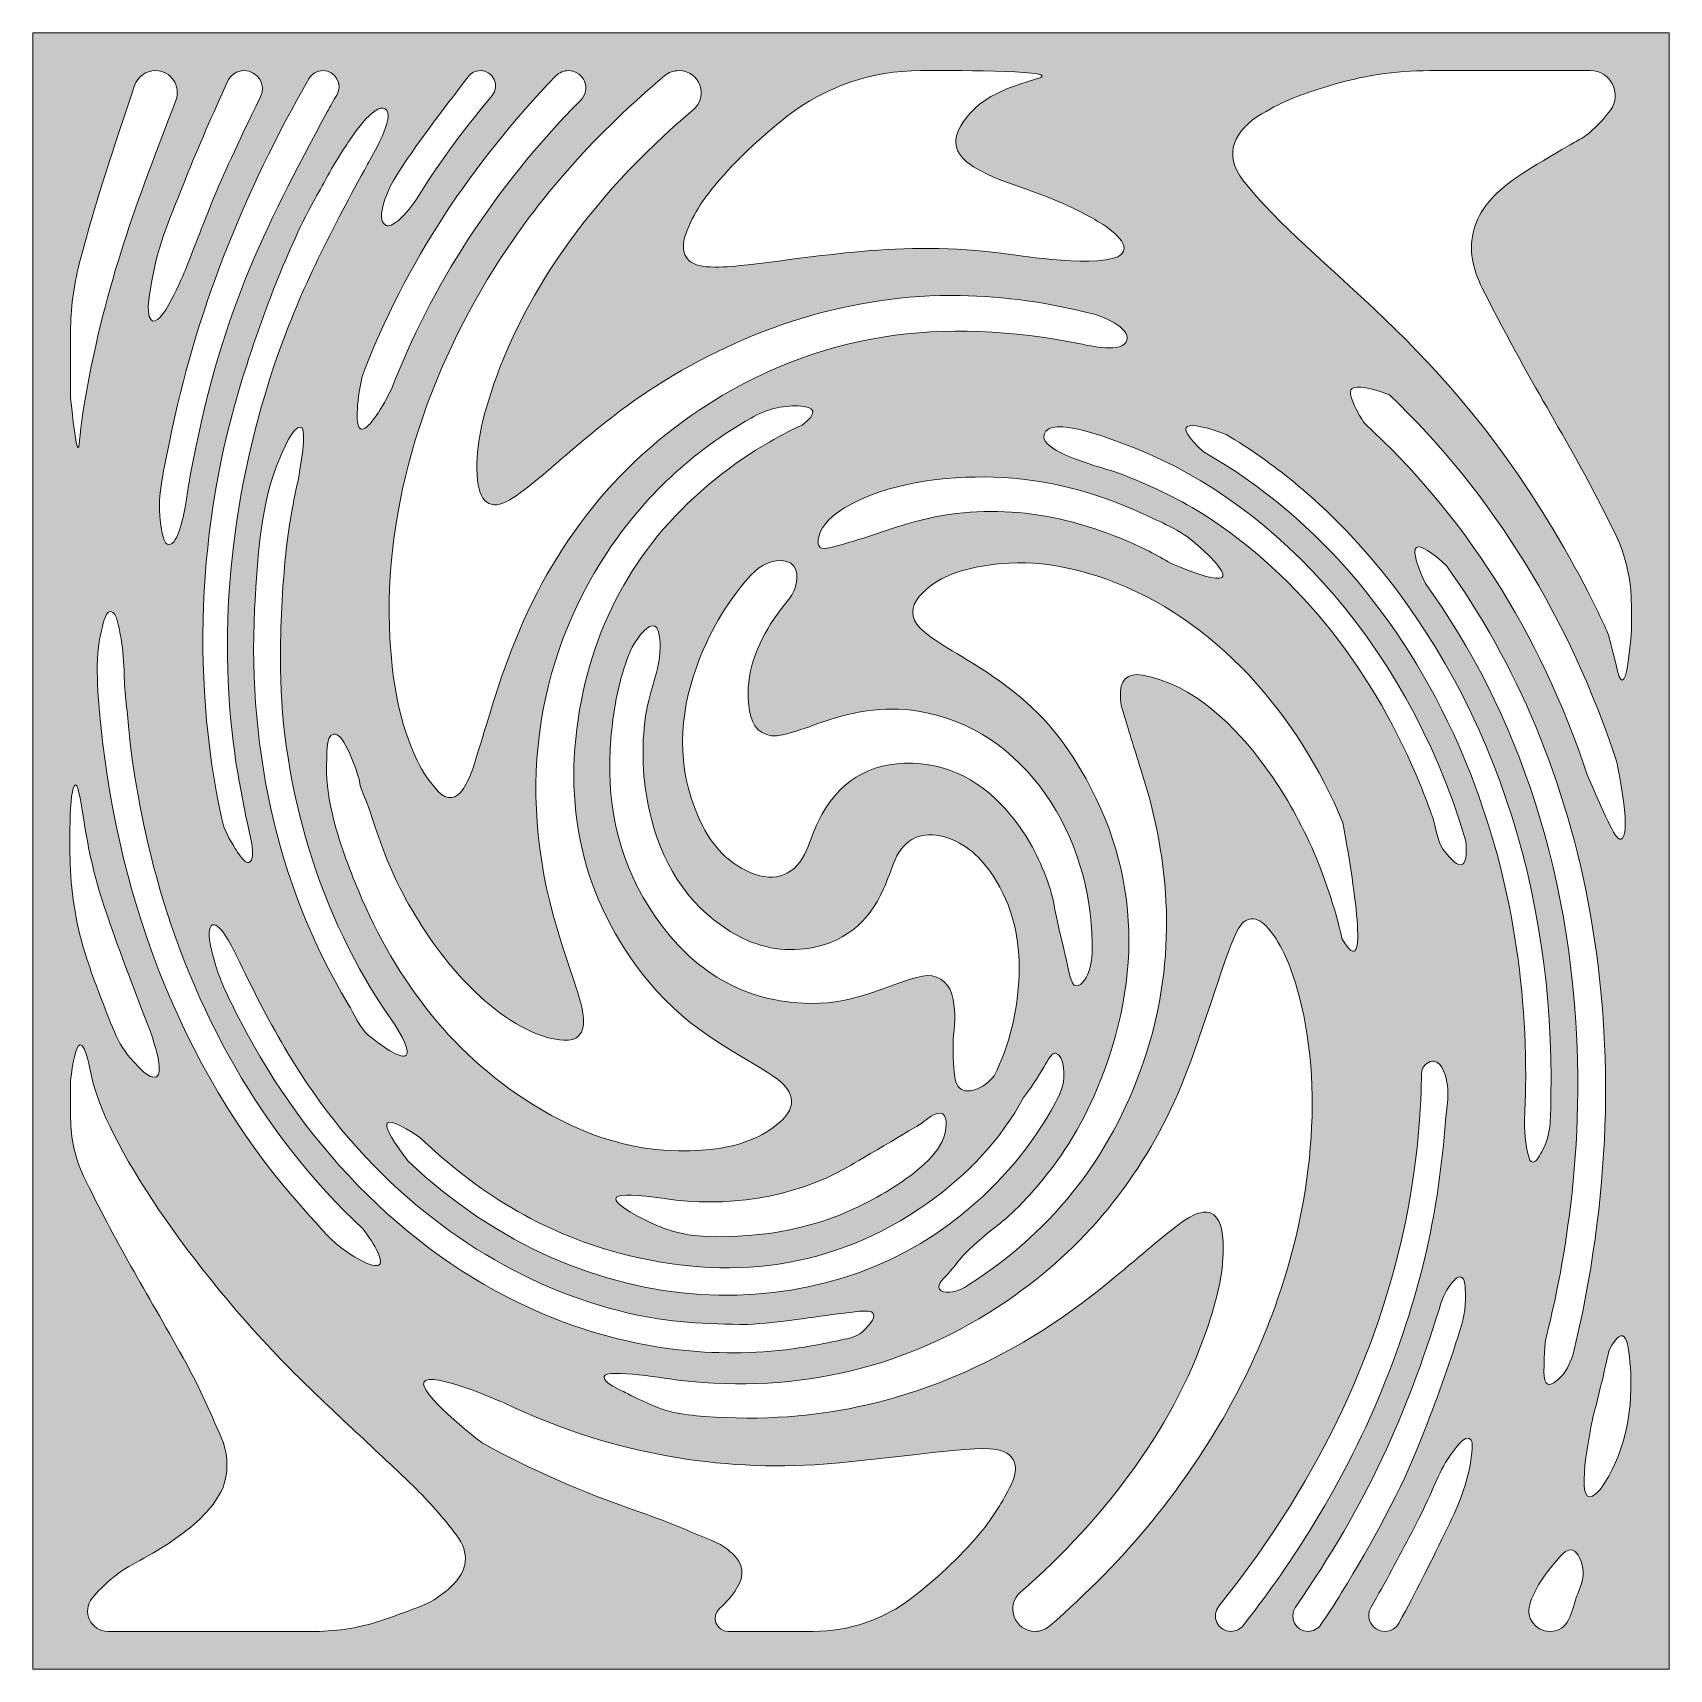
# Model space of a CAD drawing. Header units: inches. Extents: x 0 to 6, y -6 to 0.
import ezdxf

# ---------------------------------------------------------------- set-up
doc = ezdxf.new("R2010")
doc.units = ezdxf.units.IN
doc.header["$MEASUREMENT"] = 0
doc.layers.add('3-2 - Coasters Laser Cut', color=7, linetype='Continuous', lineweight=0)

msp = doc.modelspace()

# ---------------------------------------------------------------- hatches: boundary and pattern name
at = {"layer": '3-2 - Coasters Laser Cut', "true_color": 0x1d1d1b, "transparency": 33554687}
h = msp.add_hatch(color=250, dxfattribs=at)
h.dxf.hatch_style = 2
edge = h.paths.add_edge_path()
edge.add_spline(control_points=[(5.8611, -2.1909), (5.8549, -2.275), (5.8445, -2.3726), (5.8275, -2.3732), (5.8121, -2.3738), (5.8021, -2.2935), (5.7774, -2.2086), (5.7774, -2.2086), (5.7261, -2.0837), (5.6138, -1.8875), (5.1733, -1.1185), (4.6968, -0.8724), (4.4369, -0.54), (4.3626, -0.4449), (4.4046, -0.3575), (4.5065, -0.2971), (4.5897, -0.2478), (4.6442, -0.2285), (4.7496, -0.1956), (4.8699, -0.1581), (4.9952, -0.1389), (5.1212, -0.1389), (5.1212, -0.1389), (5.7103, -0.1389), (5.7103, -0.1389), (5.785, -0.1389), (5.8281, -0.2239), (5.784, -0.2842), (5.754, -0.3252), (5.7234, -0.354), (5.6972, -0.3746), (5.6779, -0.3896), (5.6871, -0.3799), (5.5375, -0.4694), (5.4194, -0.5402), (5.3776, -0.5731), (5.3328, -0.6268), (5.311, -0.6529), (5.2944, -0.6862), (5.2847, -0.7192), (5.2625, -0.7947), (5.2807, -0.8693), (5.3144, -0.9364), (5.5168, -1.3383), (5.6202, -1.4681), (5.8003, -1.8339), (5.8409, -1.9163), (5.8611, -2.0072), (5.8611, -2.099), (5.8611, -2.099), (5.8611, -2.1909), (5.8611, -2.1909)], knot_values=[0, 0, 0, 0, 1, 1, 1, 2, 2, 2, 3, 3, 3, 4, 4, 4, 5, 5, 5, 6, 6, 6, 7, 7, 7, 8, 8, 8, 9, 9, 9, 10, 10, 10, 11, 11, 11, 12, 12, 12, 13, 13, 13, 14, 14, 14, 15, 15, 15, 16, 16, 16, 17, 17, 17, 17], degree=3, periodic=0)
edge = h.paths.add_edge_path()
edge.add_spline(control_points=[(5.7481, -5.3392), (5.6531, -5.4478), (5.6911, -5.2204), (5.7194, -5.0788), (5.7193, -5.079), (5.7192, -5.0793), (5.719, -5.0796), (5.7415, -4.9957), (5.7615, -4.9126), (5.7792, -4.8301), (5.8383, -4.7225), (5.8525, -4.7946), (5.8585, -4.9175), (5.8657, -5.0669), (5.8342, -5.2154), (5.7481, -5.3392)], knot_values=[0, 0, 0, 0, 1, 1, 1, 2, 2, 2, 3, 3, 3, 4, 4, 4, 5, 5, 5, 5], degree=3, periodic=0)
edge = h.paths.add_edge_path()
edge.add_spline(control_points=[(5.6794, -5.6823), (5.6739, -5.701), (5.6654, -5.7187), (5.6592, -5.7371), (5.6417, -5.7884), (5.6323, -5.8611), (5.5626, -5.8611), (5.5356, -5.8611), (5.5102, -5.847), (5.496, -5.824), (5.4788, -5.7962), (5.4843, -5.7711), (5.4954, -5.7422), (5.5141, -5.6938), (5.5452, -5.6517), (5.5782, -5.6123), (5.6011, -5.585), (5.6364, -5.5333), (5.6662, -5.5819), (5.6845, -5.6117), (5.6893, -5.6491), (5.6794, -5.6823)], knot_values=[0, 0, 0, 0, 1, 1, 1, 2, 2, 2, 3, 3, 3, 4, 4, 4, 5, 5, 5, 6, 6, 6, 7, 7, 7, 7], degree=3, periodic=0)
edge = h.paths.add_edge_path()
edge.add_spline(control_points=[(5.6981, -2.7174), (5.5258, -2.1969), (5.2411, -1.7585), (4.8824, -1.4319), (4.8707, -1.4149), (4.8581, -1.3938), (4.8464, -1.3678), (4.8256, -1.3219), (4.8307, -1.3119), (4.8329, -1.3087), (4.8421, -1.2954), (4.8744, -1.291), (4.9739, -1.3271), (5.357, -1.6918), (5.6371, -2.1558), (5.8067, -2.6706), (5.8152, -2.7125), (5.8638, -2.948), (5.8222, -2.9565), (5.8007, -2.9608), (5.7571, -2.8539), (5.6981, -2.7174)], knot_values=[0, 0, 0, 0, 1, 1, 1, 2, 2, 2, 3, 3, 3, 4, 4, 4, 5, 5, 5, 6, 6, 6, 7, 7, 7, 7], degree=3, periodic=0)
edge = h.paths.add_edge_path()
edge.add_spline(control_points=[(5.6644, -3.829), (5.6586, -3.1028), (5.4428, -2.4837), (5.1057, -2.0189), (5.0821, -1.9678), (5.0553, -1.8994), (5.0731, -1.8867), (5.0876, -1.8763), (5.1301, -1.9047), (5.1842, -1.956), (5.6926, -2.6633), (5.9272, -3.6926), (5.6464, -4.8496), (5.6337, -4.8831), (5.6235, -4.9089), (5.5983, -4.9318), (5.5856, -4.9435), (5.5679, -4.9596), (5.5551, -4.9547), (5.5344, -4.9468), (5.541, -4.8899), (5.5444, -4.806), (5.5454, -4.7804), (5.6689, -4.3769), (5.6644, -3.829)], knot_values=[0, 0, 0, 0, 1, 1, 1, 2, 2, 2, 3, 3, 3, 4, 4, 4, 5, 5, 5, 6, 6, 6, 7, 7, 7, 8, 8, 8, 8], degree=3, periodic=0)
edge = h.paths.add_edge_path()
edge.add_spline(control_points=[(5.2444, -2.6507), (5.0495, -2.1887), (4.726, -1.7814), (4.2911, -1.5358), (4.175, -1.4271), (4.2267, -1.4185), (4.3751, -1.4724), (4.5493, -1.5769), (4.7124, -1.7104), (4.8574, -1.8706), (5.3526, -2.4179), (5.5799, -3.1548), (5.5658, -3.899), (5.5645, -3.9658), (5.5689, -4.0338), (5.537, -4.0946), (5.5315, -4.1051), (5.5254, -4.1153), (5.5191, -4.1253), (5.5162, -4.1298), (5.5132, -4.1344), (5.5089, -4.1375), (5.4971, -4.1458), (5.4893, -4.1364), (5.4861, -4.1255), (5.4601, -4.0388), (5.4722, -3.9529), (5.4733, -3.8642), (5.4787, -3.4465), (5.4048, -3.0309), (5.2444, -2.6507)], knot_values=[0, 0, 0, 0, 1, 1, 1, 2, 2, 2, 3, 3, 3, 4, 4, 4, 5, 5, 5, 6, 6, 6, 7, 7, 7, 8, 8, 8, 9, 9, 9, 10, 10, 10, 10], degree=3, periodic=0)
edge = h.paths.add_edge_path()
edge.add_spline(control_points=[(5.2751, -5.2143), (5.2645, -5.3148), (5.2233, -5.4085), (5.1787, -5.4989), (5.1127, -5.6323), (5.0761, -5.7075), (5.0088, -5.8305), (4.9985, -5.8494), (4.9786, -5.8611), (4.9571, -5.8611), (4.9114, -5.8611), (4.8833, -5.8116), (4.9065, -5.7723), (4.9595, -5.6825), (5.0069, -5.5901), (5.056, -5.4982), (5.1333, -5.3533), (5.1529, -5.2765), (5.1945, -5.22), (5.2033, -5.208), (5.2542, -5.1284), (5.2733, -5.1595), (5.2817, -5.1733), (5.2766, -5.1996), (5.2751, -5.2143)], knot_values=[0, 0, 0, 0, 1, 1, 1, 2, 2, 2, 3, 3, 3, 4, 4, 4, 5, 5, 5, 6, 6, 6, 7, 7, 7, 8, 8, 8, 8], degree=3, periodic=0)
edge = h.paths.add_edge_path()
edge.add_spline(control_points=[(4.7226, -5.8363), (4.7121, -5.8518), (4.6946, -5.8611), (4.6759, -5.8611), (4.6302, -5.8611), (4.6037, -5.8099), (4.6296, -5.7724), (4.8938, -5.3905), (5.0378, -5.0621), (5.1559, -4.6805), (5.1667, -4.6455), (5.1781, -4.6146), (5.2014, -4.5859), (5.2086, -4.5771), (5.2234, -4.5572), (5.2374, -4.5627), (5.2507, -4.568), (5.2513, -4.5935), (5.2523, -4.6048), (5.2565, -4.6578), (5.2489, -4.7078), (5.2327, -4.7582), (5.1906, -4.8897), (5.1445, -5.0203), (5.0932, -5.1485), (5.0153, -5.3488), (4.9103, -5.5358), (4.7989, -5.719), (4.7746, -5.7588), (4.7488, -5.7976), (4.7226, -5.8363)], knot_values=[0, 0, 0, 0, 1, 1, 1, 2, 2, 2, 3, 3, 3, 4, 4, 4, 5, 5, 5, 6, 6, 6, 7, 7, 7, 8, 8, 8, 9, 9, 9, 10, 10, 10, 10], degree=3, periodic=0)
edge = h.paths.add_edge_path()
edge.add_spline(control_points=[(4.3933, -5.8611), (4.3453, -5.8611), (4.3186, -5.8054), (4.3488, -5.7681), (5.1546, -4.7707), (5.0788, -3.8455), (5.0941, -3.8007), (5.099, -3.7863), (5.12, -3.7685), (5.1358, -3.7701), (5.1693, -3.7736), (5.1835, -3.8327), (5.1868, -3.859), (5.1922, -3.903), (5.1834, -3.9471), (5.1798, -3.9909), (5.167, -4.1469), (5.1467, -4.3025), (5.112, -4.4553), (5.0243, -4.8413), (4.8668, -5.1999), (4.6632, -5.5213), (4.5849, -5.6449), (4.5163, -5.7384), (4.4386, -5.8389), (4.4277, -5.8529), (4.411, -5.8611), (4.3933, -5.8611)], knot_values=[0, 0, 0, 0, 1, 1, 1, 2, 2, 2, 3, 3, 3, 4, 4, 4, 5, 5, 5, 6, 6, 6, 7, 7, 7, 8, 8, 8, 9, 9, 9, 9], degree=3, periodic=0)
edge = h.paths.add_edge_path()
edge.add_spline(control_points=[(3.7292, -5.8409), (3.7143, -5.854), (3.695, -5.8611), (3.6752, -5.8611), (3.5997, -5.8611), (3.5644, -5.7675), (3.6213, -5.7178), (3.9344, -5.4446), (4.1972, -5.0981), (4.3183, -4.7122), (4.3483, -4.6168), (4.3714, -4.5194), (4.3629, -4.4178), (4.355, -4.3235), (4.3064, -4.2983), (4.2275, -4.3511), (4.0929, -4.4414), (3.9099, -4.6385), (3.6319, -4.8004), (3.2642, -5.0147), (2.8769, -5.105), (2.4638, -5.0728), (2.4243, -5.0697), (2.3801, -5.0658), (2.3447, -5.0572), (2.2848, -5.0426), (2.2274, -5.0129), (2.1726, -4.9853), (2.1599, -4.9789), (2.0887, -4.9495), (2.095, -4.9269), (2.1038, -4.8957), (2.3332, -4.9365), (2.3754, -4.9413), (2.8087, -4.9899), (3.2094, -4.8953), (3.5708, -4.65), (3.8549, -4.4572), (4.0642, -4.199), (4.2001, -3.8851), (4.2811, -3.6982), (4.3638, -3.3989), (4.4149, -3.2951), (4.4443, -3.2354), (4.489, -3.2339), (4.5319, -3.2864), (4.5829, -3.3486), (4.6114, -3.4219), (4.6335, -3.4976), (4.7418, -3.8689), (4.6861, -4.3064), (4.5546, -4.6704), (4.4511, -4.9568), (4.2988, -5.2157), (4.1074, -5.4524), (3.993, -5.5938), (3.8653, -5.7215), (3.7292, -5.8409)], knot_values=[0, 0, 0, 0, 1, 1, 1, 2, 2, 2, 3, 3, 3, 4, 4, 4, 5, 5, 5, 6, 6, 6, 7, 7, 7, 8, 8, 8, 9, 9, 9, 10, 10, 10, 11, 11, 11, 12, 12, 12, 13, 13, 13, 14, 14, 14, 15, 15, 15, 16, 16, 16, 17, 17, 17, 18, 18, 18, 19, 19, 19, 19], degree=3, periodic=0)
edge = h.paths.add_edge_path()
edge.add_spline(control_points=[(3.4751, -5.4989), (3.3953, -5.5945), (3.3068, -5.6738), (3.2233, -5.7382), (3.1197, -5.8182), (2.9922, -5.8611), (2.8613, -5.8611), (2.8613, -5.8611), (2.5502, -5.8611), (2.5502, -5.8611), (2.5052, -5.8611), (2.4852, -5.8057), (2.519, -5.7759), (2.5421, -5.7555), (2.5631, -5.7322), (2.5808, -5.7044), (2.6113, -5.6571), (2.6057, -5.6121), (2.5638, -5.5747), (2.5462, -5.5592), (2.5269, -5.5436), (2.5057, -5.5347), (2.4085, -5.4946), (2.3117, -5.4529), (2.2122, -5.4186), (2.0149, -5.3504), (1.8262, -5.2683), (1.6476, -5.1703), (1.624, -5.1519), (1.4112, -4.9856), (1.435, -4.9458), (1.4589, -4.9057), (1.7087, -5.0151), (1.7357, -5.0271), (2.091, -5.1957), (2.4778, -5.2737), (2.8671, -5.2499), (3.1049, -5.2353), (3.3801, -5.1864), (3.5072, -5.1915), (3.5929, -5.1951), (3.6251, -5.2457), (3.5868, -5.3233), (3.5562, -5.3853), (3.5193, -5.446), (3.4751, -5.4989)], knot_values=[0, 0, 0, 0, 1, 1, 1, 2, 2, 2, 3, 3, 3, 4, 4, 4, 5, 5, 5, 6, 6, 6, 7, 7, 7, 8, 8, 8, 9, 9, 9, 10, 10, 10, 11, 11, 11, 12, 12, 12, 13, 13, 13, 14, 14, 14, 15, 15, 15, 15], degree=3, periodic=0)
edge = h.paths.add_edge_path()
edge.add_spline(control_points=[(1.5358, -5.695), (1.505, -5.724), (1.4685, -5.7514), (1.4294, -5.7665), (1.382, -5.7848), (1.3342, -5.802), (1.2862, -5.8187), (1.2053, -5.8467), (1.1204, -5.8611), (1.0348, -5.8611), (1.0348, -5.8611), (0.2761, -5.8611), (0.2761, -5.8611), (0.2129, -5.8611), (0.178, -5.7873), (0.2185, -5.7388), (0.2378, -5.7156), (0.2597, -5.693), (0.2845, -5.6716), (0.3661, -5.6014), (0.4043, -5.609), (0.5494, -5.5021), (0.5721, -5.4854), (0.6781, -5.4058), (0.7032, -5.3153), (0.7188, -5.2592), (0.7135, -5.2019), (0.6913, -5.1504), (0.6485, -5.0513), (0.6042, -4.9521), (0.5514, -4.8581), (0.4138, -4.6128), (0.3006, -4.4296), (0.1867, -4.1919), (0.155, -4.1256), (0.1389, -4.0529), (0.1389, -3.9794), (0.1389, -3.9794), (0.1389, -3.8412), (0.1389, -3.8412), (0.1459, -3.7824), (0.1574, -3.7111), (0.1743, -3.7106), (0.1937, -3.71), (0.2109, -3.8028), (0.2154, -3.8247), (0.2642, -4.0648), (0.5802, -4.5309), (0.9451, -4.9), (1.091, -5.0475), (1.2471, -5.1847), (1.3958, -5.3293), (1.4526, -5.3846), (1.5056, -5.4447), (1.5535, -5.5078), (1.6032, -5.5733), (1.5958, -5.6385), (1.5358, -5.695)], knot_values=[0, 0, 0, 0, 1, 1, 1, 2, 2, 2, 3, 3, 3, 4, 4, 4, 5, 5, 5, 6, 6, 6, 7, 7, 7, 8, 8, 8, 9, 9, 9, 10, 10, 10, 11, 11, 11, 12, 12, 12, 13, 13, 13, 14, 14, 14, 15, 15, 15, 16, 16, 16, 17, 17, 17, 18, 18, 18, 19, 19, 19, 19], degree=3, periodic=0)
edge = h.paths.add_edge_path()
edge.add_spline(control_points=[(0.1573, -2.7576), (0.1683, -2.7571), (0.1792, -2.8403), (0.188, -2.8933), (0.224, -3.1119), (0.2537, -3.1994), (0.4233, -3.6412), (0.461, -3.7393), (0.4751, -3.8158), (0.4539, -3.8275), (0.4284, -3.8416), (0.384, -3.7865), (0.3697, -3.7719), (0.3385, -3.7401), (0.3168, -3.704), (0.2996, -3.663), (0.2622, -3.5736), (0.2279, -3.4831), (0.1972, -3.3912), (0.1603, -3.2807), (0.1419, -3.1646), (0.1374, -3.0484), (0.1363, -3.0219), (0.1303, -2.7588), (0.1573, -2.7576)], knot_values=[0, 0, 0, 0, 1, 1, 1, 2, 2, 2, 3, 3, 3, 4, 4, 4, 5, 5, 5, 6, 6, 6, 7, 7, 7, 8, 8, 8, 8], degree=3, periodic=0)
edge = h.paths.add_edge_path()
edge.add_spline(control_points=[(0.1389, -1.0964), (0.1389, -1.0124), (0.1497, -0.9286), (0.1708, -0.8473), (0.2327, -0.6091), (0.2995, -0.4139), (0.3736, -0.1937), (0.3846, -0.161), (0.4152, -0.1389), (0.4497, -0.1389), (0.506, -0.1389), (0.5448, -0.1953), (0.5248, -0.2479), (0.3786, -0.6312), (0.2703, -0.9029), (0.1918, -1.3439), (0.1713, -1.4592), (0.1727, -1.5198), (0.1665, -1.5201), (0.1617, -1.5203), (0.1535, -1.4832), (0.1389, -1.339), (0.1389, -1.339), (0.1389, -1.0964), (0.1389, -1.0964)], knot_values=[0, 0, 0, 0, 1, 1, 1, 2, 2, 2, 3, 3, 3, 4, 4, 4, 5, 5, 5, 6, 6, 6, 7, 7, 7, 8, 8, 8, 8], degree=3, periodic=0)
edge = h.paths.add_edge_path()
edge.add_spline(control_points=[(0.7145, -0.1782), (0.7253, -0.1543), (0.7491, -0.1389), (0.7754, -0.1389), (0.825, -0.1389), (0.8573, -0.1909), (0.8354, -0.2353), (0.6577, -0.5955), (0.6387, -0.6714), (0.5621, -0.8635), (0.5538, -0.8842), (0.4686, -1.0921), (0.4338, -1.0525), (0.4109, -1.0264), (0.4324, -0.9369), (0.4368, -0.9096), (0.4573, -0.7809), (0.5122, -0.6572), (0.5601, -0.5367), (0.6081, -0.4158), (0.6609, -0.2968), (0.7145, -0.1782)], knot_values=[0, 0, 0, 0, 1, 1, 1, 2, 2, 2, 3, 3, 3, 4, 4, 4, 5, 5, 5, 6, 6, 6, 7, 7, 7, 7], degree=3, periodic=0)
edge = h.paths.add_edge_path()
edge.add_spline(control_points=[(1.0639, -0.1389), (1.1099, -0.1389), (1.1381, -0.1889), (1.1147, -0.2285), (1.1026, -0.2489), (1.0909, -0.2694), (1.0797, -0.2901), (0.8435, -0.7293), (0.6857, -1.0333), (0.5765, -1.6295), (0.5647, -1.6941), (0.5596, -1.7607), (0.5377, -1.8232), (0.5322, -1.8389), (0.5183, -1.8843), (0.4932, -1.8748), (0.4761, -1.8684), (0.4696, -1.8028), (0.4676, -1.787), (0.4557, -1.6937), (0.4836, -1.5918), (0.5015, -1.5006), (0.594, -1.0298), (0.7741, -0.5849), (1.0124, -0.1686), (1.023, -0.1502), (1.0427, -0.1389), (1.0639, -0.1389)], knot_values=[0, 0, 0, 0, 1, 1, 1, 2, 2, 2, 3, 3, 3, 4, 4, 4, 5, 5, 5, 6, 6, 6, 7, 7, 7, 8, 8, 8, 9, 9, 9, 9], degree=3, periodic=0)
edge = h.paths.add_edge_path()
edge.add_spline(control_points=[(1.2926, -0.2792), (1.3331, -0.3048), (1.2417, -0.4569), (1.2279, -0.482), (1.1011, -0.7111), (0.9824, -0.9393), (0.8965, -1.1875), (0.7254, -1.6818), (0.6774, -2.1788), (0.7404, -2.6415), (0.7523, -2.7282), (0.77, -2.8139), (0.7871, -2.8996), (0.7907, -2.918), (0.8234, -3.032), (0.7935, -3.0425), (0.775, -3.049), (0.7495, -3.0011), (0.7425, -2.9903), (0.7202, -2.9554), (0.7015, -2.9223), (0.6928, -2.8816), (0.5762, -2.3408), (0.6078, -1.7529), (0.7856, -1.2147), (0.816, -1.1225), (0.8471, -1.0303), (0.8833, -0.9401), (0.9282, -0.8287), (0.9753, -0.7154), (1.034, -0.6104), (1.0707, -0.5448), (1.1056, -0.4779), (1.1474, -0.4153), (1.1633, -0.3914), (1.252, -0.2535), (1.2926, -0.2792)], knot_values=[0, 0, 0, 0, 1, 1, 1, 2, 2, 2, 3, 3, 3, 4, 4, 4, 5, 5, 5, 6, 6, 6, 7, 7, 7, 8, 8, 8, 9, 9, 9, 10, 10, 10, 11, 11, 11, 12, 12, 12, 12], degree=3, periodic=0)
edge = h.paths.add_edge_path()
edge.add_spline(control_points=[(1.5961, -0.1613), (1.6067, -0.1472), (1.6233, -0.1389), (1.6409, -0.1389), (1.6883, -0.1389), (1.7142, -0.1942), (1.6839, -0.2306), (1.5933, -0.3394), (1.5085, -0.4489), (1.4042, -0.6136), (1.361, -0.6787), (1.314, -0.7161), (1.2953, -0.7065), (1.2502, -0.6835), (1.3087, -0.5645), (1.3246, -0.5385), (1.4058, -0.4065), (1.5034, -0.2852), (1.5961, -0.1613)], knot_values=[0, 0, 0, 0, 1, 1, 1, 2, 2, 2, 3, 3, 3, 4, 4, 4, 5, 5, 5, 6, 6, 6, 6], degree=3, periodic=0)
edge = h.paths.add_edge_path()
edge.add_spline(control_points=[(1.9642, -0.1389), (2.0207, -0.1389), (2.0488, -0.207), (2.0091, -0.2472), (1.6866, -0.5739), (1.4573, -0.937), (1.3158, -1.3063), (1.2703, -1.3965), (1.225, -1.4601), (1.2039, -1.4529), (1.1825, -1.4457), (1.1858, -1.3651), (1.2074, -1.2599), (1.3673, -0.8408), (1.613, -0.4741), (1.9184, -0.1582), (1.9304, -0.1458), (1.9469, -0.1389), (1.9642, -0.1389)], knot_values=[0, 0, 0, 0, 1, 1, 1, 2, 2, 2, 3, 3, 3, 4, 4, 4, 5, 5, 5, 6, 6, 6, 6], degree=3, periodic=0)
edge = h.paths.add_edge_path()
edge.add_spline(control_points=[(4.2874, -1.763), (4.1913, -1.7023), (4.0873, -1.6557), (3.9815, -1.6148), (3.9358, -1.5972), (3.6878, -1.5391), (3.7079, -1.4727), (3.73, -1.3998), (3.95, -1.4896), (3.9931, -1.505), (4.5116, -1.6903), (5.0269, -2.2005), (5.2543, -2.9636), (5.2625, -3.0686), (5.2346, -3.0785), (5.1701, -2.9935), (5.15, -2.9669), (5.1438, -2.9094), (5.1326, -2.8773), (5.1186, -2.8374), (5.1036, -2.7978), (5.0877, -2.7586), (4.9227, -2.3538), (4.6527, -1.9937), (4.2874, -1.763)], knot_values=[0, 0, 0, 0, 1, 1, 1, 2, 2, 2, 3, 3, 3, 4, 4, 4, 5, 5, 5, 6, 6, 6, 7, 7, 7, 8, 8, 8, 8], degree=3, periodic=0)
edge = h.paths.add_edge_path()
edge.add_spline(control_points=[(2.9867, -4.1596), (2.9881, -4.1588), (3.2534, -4.0022), (3.2548, -4.0012), (3.2723, -3.9895), (3.3131, -3.9493), (3.3365, -3.9637), (3.3481, -3.9708), (3.3488, -3.9889), (3.349, -3.9996), (3.3502, -4.0445), (3.3254, -4.0888), (3.2957, -4.1209), (3.2327, -4.1889), (3.145, -4.243), (3.0635, -4.2859), (2.8778, -4.3837), (2.6766, -4.4203), (2.4693, -4.4132), (2.3922, -4.4106), (2.3174, -4.39), (2.2485, -4.355), (2.0696, -4.264), (2.1171, -4.245), (2.3147, -4.2744), (2.5404, -4.3078), (2.7823, -4.2749), (2.9867, -4.1596)], knot_values=[0, 0, 0, 0, 1, 1, 1, 2, 2, 2, 3, 3, 3, 4, 4, 4, 5, 5, 5, 6, 6, 6, 7, 7, 7, 8, 8, 8, 9, 9, 9, 9], degree=3, periodic=0)
edge = h.paths.add_edge_path()
edge.add_spline(control_points=[(2.2611, -2.8529), (2.3021, -3.0369), (2.3926, -3.1918), (2.5571, -3.2946), (2.6407, -3.3467), (2.7325, -3.3708), (2.8307, -3.3586), (2.9685, -3.3415), (3.0639, -3.2654), (3.1196, -3.1393), (3.1351, -3.1043), (3.1461, -3.0672), (3.1615, -3.0321), (3.1956, -2.9546), (3.2611, -2.9244), (3.3426, -2.9483), (3.4214, -2.9713), (3.4771, -3.0247), (3.5208, -3.0911), (3.5933, -3.2008), (3.6204, -3.3237), (3.6161, -3.4536), (3.6118, -3.589), (3.5804, -3.7122), (3.5254, -3.824), (3.5053, -3.8483), (3.4814, -3.8672), (3.4532, -3.8753), (3.4422, -3.8783), (3.4219, -3.884), (3.4046, -3.8742), (3.3831, -3.862), (3.3806, -3.8324), (3.3787, -3.8106), (3.3747, -3.7664), (3.372, -3.7198), (3.3764, -3.6758), (3.3816, -3.6238), (3.3834, -3.5758), (3.3697, -3.525), (3.3568, -3.4776), (3.3097, -3.4487), (3.2617, -3.4588), (3.1486, -3.4822), (3.0231, -3.5617), (2.851, -3.5589), (2.6047, -3.555), (2.419, -3.4385), (2.2824, -3.2404), (2.1554, -3.0567), (2.1046, -2.8496), (2.1169, -2.6279), (2.1225, -2.5278), (2.1372, -2.4277), (2.1673, -2.3318), (2.1814, -2.2871), (2.1966, -2.2469), (2.2259, -2.2101), (2.2427, -2.189), (2.2812, -2.149), (2.2937, -2.1959), (2.3204, -2.2964), (2.2604, -2.4054), (2.2468, -2.5043), (2.2306, -2.621), (2.2354, -2.7376), (2.2611, -2.8529)], knot_values=[0, 0, 0, 0, 1, 1, 1, 2, 2, 2, 3, 3, 3, 4, 4, 4, 5, 5, 5, 6, 6, 6, 7, 7, 7, 8, 8, 8, 9, 9, 9, 10, 10, 10, 11, 11, 11, 12, 12, 12, 13, 13, 13, 14, 14, 14, 15, 15, 15, 16, 16, 16, 17, 17, 17, 18, 18, 18, 19, 19, 19, 20, 20, 20, 21, 21, 21, 22, 22, 22, 22], degree=3, periodic=0)
edge = h.paths.add_edge_path()
edge.add_spline(control_points=[(3.4067, -4.3324), (2.8972, -4.7514), (2.0358, -4.7607), (1.3769, -4.1375), (1.266, -3.9937), (1.2647, -3.9474), (1.4197, -4.0501), (1.6272, -4.2493), (1.8664, -4.3986), (2.1468, -4.4732), (2.5497, -4.5804), (2.9335, -4.5361), (3.2792, -4.2922), (3.432, -4.1844), (3.5508, -4.0548), (3.6326, -3.9038), (3.7138, -3.7963), (3.7283, -3.7385), (3.7494, -3.7415), (3.785, -3.7466), (3.7826, -3.8352), (3.7769, -3.8579), (3.7712, -3.8806), (3.7607, -3.9017), (3.7498, -3.9222), (3.6657, -4.0799), (3.5457, -4.2204), (3.4067, -4.3324)], knot_values=[0, 0, 0, 0, 1, 1, 1, 2, 2, 2, 3, 3, 3, 4, 4, 4, 5, 5, 5, 6, 6, 6, 7, 7, 7, 8, 8, 8, 9, 9, 9, 9], degree=3, periodic=0)
edge = h.paths.add_edge_path()
edge.add_spline(control_points=[(2.8816, -1.8477), (2.8929, -1.8034), (2.9362, -1.7653), (2.9759, -1.742), (3.1324, -1.65), (3.3451, -1.6237), (3.5233, -1.6294), (3.7114, -1.6354), (3.8971, -1.6832), (4.0675, -1.7625), (4.1306, -1.7919), (4.2096, -1.8244), (4.2621, -1.8708), (4.4322, -2.0214), (4.3801, -2.0331), (4.1733, -1.9457), (4.1206, -1.9143), (4.066, -1.8864), (4.0096, -1.8625), (3.7493, -1.7519), (3.4812, -1.7189), (3.2064, -1.8006), (3.1077, -1.8298), (3.0132, -1.8675), (2.9122, -1.8901), (2.8789, -1.8975), (2.8756, -1.8714), (2.8816, -1.8477)], knot_values=[0, 0, 0, 0, 1, 1, 1, 2, 2, 2, 3, 3, 3, 4, 4, 4, 5, 5, 5, 6, 6, 6, 7, 7, 7, 8, 8, 8, 9, 9, 9, 9], degree=3, periodic=0)
edge = h.paths.add_edge_path()
edge.add_spline(control_points=[(3.2458, -2.4875), (3.4456, -2.5206), (3.5978, -2.6286), (3.7128, -2.7914), (3.8264, -2.9523), (3.88, -3.1418), (3.8842, -3.3376), (3.8849, -3.3708), (3.8831, -3.4055), (3.8733, -3.4376), (3.8679, -3.4553), (3.8482, -3.4975), (3.8246, -3.4942), (3.8074, -3.4917), (3.8019, -3.4529), (3.7897, -3.4001), (3.7788, -3.3531), (3.7673, -3.3064), (3.7566, -3.2594), (3.7465, -3.2148), (3.741, -3.1677), (3.7259, -3.1248), (3.6957, -3.0389), (3.6564, -2.9593), (3.6004, -2.8869), (3.5063, -2.7651), (3.3853, -2.6836), (3.2263, -2.6783), (3.0651, -2.6731), (2.9494, -2.7481), (2.8794, -2.8925), (2.8631, -2.9261), (2.8521, -2.9621), (2.8374, -2.9965), (2.7985, -3.0872), (2.724, -3.1182), (2.6326, -3.0797), (2.5381, -3.04), (2.4792, -2.9646), (2.4397, -2.8736), (2.3607, -2.6914), (2.3683, -2.5062), (2.4343, -2.3233), (2.4768, -2.2052), (2.54, -2.0957), (2.622, -2.0005), (2.6535, -1.964), (2.694, -1.9339), (2.7447, -1.9354), (2.8043, -1.9369), (2.8112, -1.9895), (2.7938, -2.0385), (2.7857, -2.0616), (2.7691, -2.0807), (2.7538, -2.0999), (2.6852, -2.1861), (2.6302, -2.29), (2.6233, -2.4017), (2.6212, -2.4354), (2.6237, -2.471), (2.6318, -2.5038), (2.6462, -2.5617), (2.6906, -2.5881), (2.7487, -2.5744), (2.7917, -2.5644), (2.8336, -2.5494), (2.8751, -2.5342), (2.9953, -2.4901), (3.1179, -2.4664), (3.2458, -2.4875)], knot_values=[0, 0, 0, 0, 1, 1, 1, 2, 2, 2, 3, 3, 3, 4, 4, 4, 5, 5, 5, 6, 6, 6, 7, 7, 7, 8, 8, 8, 9, 9, 9, 10, 10, 10, 11, 11, 11, 12, 12, 12, 13, 13, 13, 14, 14, 14, 15, 15, 15, 16, 16, 16, 17, 17, 17, 18, 18, 18, 19, 19, 19, 20, 20, 20, 21, 21, 21, 22, 22, 22, 23, 23, 23, 23], degree=3, periodic=0)
edge = h.paths.add_edge_path()
edge.add_spline(control_points=[(2.0192, -3.6146), (2.014, -3.5589), (2.0069, -3.5467), (1.9378, -3.3344), (1.7637, -2.8015), (1.8424, -2.305), (2.1058, -1.9058), (2.2422, -1.6996), (2.4183, -1.5349), (2.6335, -1.4126), (2.6901, -1.3804), (2.7476, -1.3665), (2.8047, -1.3683), (2.8736, -1.3704), (2.8783, -1.3949), (2.8206, -1.4385), (2.7279, -1.4811), (2.6383, -1.5343), (2.5519, -1.5985), (2.2642, -1.8121), (2.08, -2.0963), (2.0115, -2.4476), (1.9376, -2.8267), (2.0093, -3.176), (2.2586, -3.4796), (2.4142, -3.669), (2.6032, -3.749), (2.7151, -3.8253), (2.8026, -3.8849), (2.8047, -3.9464), (2.7197, -4.0101), (2.6408, -4.0692), (2.5478, -4.0904), (2.4511, -4.0974), (2.2243, -4.1138), (2.0194, -4.046), (1.8304, -3.9274), (1.5208, -3.7326), (1.3172, -3.4512), (1.1822, -3.1165), (1.1448, -3.0238), (1.1098, -2.9266), (1.0907, -2.8271), (1.0812, -2.7779), (1.074, -2.7277), (1.0776, -2.6779), (1.079, -2.6584), (1.0728, -2.5772), (1.1017, -2.5712), (1.1438, -2.5625), (1.1891, -2.7149), (1.1985, -2.7427), (1.1985, -2.7702), (1.2211, -2.8098), (1.23, -2.836), (1.267, -2.9455), (1.2896, -3.0193), (1.3365, -3.1155), (1.4381, -3.3242), (1.617, -3.5659), (1.83, -3.6629), (1.866, -3.6793), (1.9065, -3.6906), (1.9458, -3.6939), (1.9979, -3.6985), (2.024, -3.6668), (2.0192, -3.6146)], knot_values=[0, 0, 0, 0, 1, 1, 1, 2, 2, 2, 3, 3, 3, 4, 4, 4, 5, 5, 5, 6, 6, 6, 7, 7, 7, 8, 8, 8, 9, 9, 9, 10, 10, 10, 11, 11, 11, 12, 12, 12, 13, 13, 13, 14, 14, 14, 15, 15, 15, 16, 16, 16, 17, 17, 17, 18, 18, 18, 19, 19, 19, 20, 20, 20, 21, 21, 21, 22, 22, 22, 22], degree=3, periodic=0)
edge = h.paths.add_edge_path()
edge.add_spline(control_points=[(1.3135, -3.6151), (1.3575, -3.6797), (1.3828, -3.7356), (1.3688, -3.7486), (1.3543, -3.7621), (1.2974, -3.7307), (1.2303, -3.6749), (1.2001, -3.6497), (1.1769, -3.5948), (1.1567, -3.5613), (0.8891, -3.1192), (0.7818, -2.5915), (0.8162, -2.0634), (0.8271, -1.8953), (0.8389, -1.7172), (0.9054, -1.5599), (0.9129, -1.5424), (0.9563, -1.4373), (0.9835, -1.4458), (1.0071, -1.4532), (0.9804, -1.6004), (0.9726, -1.6417), (0.9514, -1.7367), (0.9351, -1.8326), (0.9258, -1.9297), (0.9131, -2.0636), (0.9072, -2.1988), (0.9083, -2.3332), (0.9121, -2.7515), (1.0481, -3.2426), (1.3135, -3.6151)], knot_values=[0, 0, 0, 0, 1, 1, 1, 2, 2, 2, 3, 3, 3, 4, 4, 4, 5, 5, 5, 6, 6, 6, 7, 7, 7, 8, 8, 8, 9, 9, 9, 10, 10, 10, 10], degree=3, periodic=0)
edge = h.paths.add_edge_path()
edge.add_spline(control_points=[(1.2711, -4.5157), (1.2569, -4.5304), (1.1986, -4.5053), (1.1306, -4.4544), (1.0858, -4.421), (1.0468, -4.3716), (1.0092, -4.3305), (0.5639, -3.8437), (0.3152, -3.1967), (0.2495, -2.5376), (0.2399, -2.4407), (0.2247, -2.2908), (0.2519, -2.1938), (0.2558, -2.1801), (0.2643, -2.1216), (0.2858, -2.1218), (0.3097, -2.1222), (0.3176, -2.1929), (0.3212, -2.2083), (0.3309, -2.2497), (0.3313, -2.2943), (0.3348, -2.337), (0.3348, -2.4087), (0.3467, -2.4825), (0.3526, -2.554), (0.3631, -2.6826), (0.3981, -2.8933), (0.4534, -3.094), (0.5877, -3.5808), (0.8364, -4.0374), (1.2104, -4.3854), (1.2585, -4.4467), (1.2849, -4.5013), (1.2711, -4.5157)], knot_values=[0, 0, 0, 0, 1, 1, 1, 2, 2, 2, 3, 3, 3, 4, 4, 4, 5, 5, 5, 6, 6, 6, 7, 7, 7, 8, 8, 8, 9, 9, 9, 10, 10, 10, 11, 11, 11, 11], degree=3, periodic=0)
edge = h.paths.add_edge_path()
edge.add_spline(control_points=[(0.7616, -3.6241), (0.7309, -3.5647), (0.7, -3.505), (0.678, -3.4417), (0.6704, -3.4199), (0.6253, -3.2839), (0.6596, -3.2711), (0.6877, -3.2606), (0.7394, -3.368), (0.7485, -3.387), (0.8587, -3.6155), (0.9746, -3.8338), (1.1385, -4.0292), (1.4318, -4.3789), (1.8008, -4.6048), (2.1836, -4.6939), (2.3287, -4.7277), (2.4721, -4.7356), (2.6204, -4.7356), (2.7397, -4.7305), (2.8575, -4.7068), (2.9755, -4.695), (2.9938, -4.6932), (3.0713, -4.6766), (3.0815, -4.6952), (3.0921, -4.7142), (3.0597, -4.7449), (3.0484, -4.7569), (3.029, -4.7775), (3.0024, -4.7848), (2.9754, -4.7903), (2.8944, -4.8071), (2.8148, -4.824), (2.7324, -4.8319), (2.4469, -4.8593), (2.1541, -4.8166), (1.8746, -4.6988), (1.3893, -4.4943), (1.0045, -4.0937), (0.7616, -3.6241)], knot_values=[0, 0, 0, 0, 1, 1, 1, 2, 2, 2, 3, 3, 3, 4, 4, 4, 5, 5, 5, 6, 6, 6, 7, 7, 7, 8, 8, 8, 9, 9, 9, 10, 10, 10, 11, 11, 11, 12, 12, 12, 13, 13, 13, 13], degree=3, periodic=0)
edge = h.paths.add_edge_path()
edge.add_spline(control_points=[(3.9875, -2.4344), (3.9882, -2.4482), (3.9893, -2.4624), (3.9932, -2.4753), (4.0158, -2.5507), (4.0386, -2.6261), (4.0628, -2.701), (4.174, -3.0453), (4.1936, -3.3915), (4.0833, -3.7399), (3.9691, -4.1006), (3.751, -4.3854), (3.4312, -4.5911), (3.4216, -4.5972), (3.4119, -4.6033), (3.4015, -4.6078), (3.3855, -4.6146), (3.3359, -4.6275), (3.3245, -4.6068), (3.3135, -4.5868), (3.3451, -4.5626), (3.3562, -4.55), (3.4002, -4.5), (3.402, -4.478), (3.5478, -4.3641), (3.5917, -4.3298), (3.6323, -4.2861), (3.6694, -4.2443), (3.764, -4.1377), (3.8436, -4.0138), (3.9028, -3.871), (4.0747, -3.4558), (4.0628, -3.0494), (3.8185, -2.6624), (3.6288, -2.3617), (3.3486, -2.2801), (3.2526, -2.1813), (3.2185, -2.1462), (3.2181, -2.1043), (3.2501, -2.0672), (3.305, -2.0035), (3.38, -1.9762), (3.4589, -1.9599), (3.6212, -1.9261), (3.7796, -1.9472), (3.9342, -2.0024), (4.335, -2.1454), (4.6371, -2.4972), (4.8038, -2.8962), (4.84, -3.1013), (4.9062, -3.5022), (4.8008, -3.3231), (4.7457, -3.0858), (4.6507, -2.8719), (4.5215, -2.6951), (4.4099, -2.5422), (4.2561, -2.3883), (4.0686, -2.3553), (4.0111, -2.3453), (3.9843, -2.3765), (3.9875, -2.4344)], knot_values=[0, 0, 0, 0, 1, 1, 1, 2, 2, 2, 3, 3, 3, 4, 4, 4, 5, 5, 5, 6, 6, 6, 7, 7, 7, 8, 8, 8, 9, 9, 9, 10, 10, 10, 11, 11, 11, 12, 12, 12, 13, 13, 13, 14, 14, 14, 15, 15, 15, 16, 16, 16, 17, 17, 17, 18, 18, 18, 19, 19, 19, 20, 20, 20, 20], degree=3, periodic=0)
edge = h.paths.add_edge_path()
edge.add_spline(control_points=[(2.3168, -0.1578), (2.3315, -0.1455), (2.35, -0.1389), (2.3692, -0.1389), (2.4455, -0.1389), (2.4798, -0.2342), (2.4212, -0.2832), (2.0298, -0.6107), (1.7882, -0.9854), (1.6804, -1.3187), (1.6465, -1.4235), (1.62, -1.5303), (1.6312, -1.6421), (1.6401, -1.7317), (1.6885, -1.7551), (1.7628, -1.7042), (1.9011, -1.6096), (2.0503, -1.4461), (2.2829, -1.2968), (2.6167, -1.0826), (3.0022, -0.9574), (3.4006, -0.9634), (3.5642, -0.9659), (3.7263, -0.9901), (3.8848, -1.03), (3.9155, -1.0377), (4.0257, -1.0794), (4.0113, -1.1276), (3.9967, -1.1762), (3.8737, -1.1473), (3.8418, -1.1409), (3.3369, -1.0396), (2.879, -1.0945), (2.4468, -1.3817), (2.096, -1.6149), (1.8661, -1.9417), (1.7282, -2.3357), (1.6864, -2.4554), (1.6521, -2.5779), (1.6131, -2.6986), (1.605, -2.7236), (1.5931, -2.7481), (1.5792, -2.7704), (1.5543, -2.8104), (1.5176, -2.8168), (1.4864, -2.7818), (1.4561, -2.7478), (1.4285, -2.7092), (1.4092, -2.6682), (1.3428, -2.5272), (1.3181, -2.3761), (1.3097, -2.2218), (1.2831, -1.7288), (1.4483, -1.2386), (1.7167, -0.8256), (1.865, -0.5969), (2.0676, -0.3661), (2.3168, -0.1578)], knot_values=[0, 0, 0, 0, 1, 1, 1, 2, 2, 2, 3, 3, 3, 4, 4, 4, 5, 5, 5, 6, 6, 6, 7, 7, 7, 8, 8, 8, 9, 9, 9, 10, 10, 10, 11, 11, 11, 12, 12, 12, 13, 13, 13, 14, 14, 14, 15, 15, 15, 16, 16, 16, 17, 17, 17, 18, 18, 18, 19, 19, 19, 19], degree=3, periodic=0)
edge = h.paths.add_edge_path()
edge.add_spline(control_points=[(2.7678, -0.3051), (2.9069, -0.1972), (3.0781, -0.1389), (3.2542, -0.1389), (3.2788, -0.1389), (3.6998, -0.1346), (3.7011, -0.1587), (3.7018, -0.1721), (3.5753, -0.185), (3.4746, -0.2594), (3.4662, -0.2655), (3.4438, -0.2857), (3.4199, -0.3161), (3.3647, -0.386), (3.3733, -0.4454), (3.4492, -0.4912), (3.5777, -0.5689), (3.6857, -0.5697), (3.8786, -0.6763), (3.9111, -0.6942), (4.0139, -0.7527), (3.9996, -0.8007), (3.9786, -0.8704), (3.6328, -0.8197), (3.6057, -0.8157), (3.1997, -0.7559), (2.9208, -0.8182), (2.5924, -0.8539), (2.5515, -0.8583), (2.5097, -0.8606), (2.4688, -0.8578), (2.3965, -0.8526), (2.37, -0.8074), (2.394, -0.7382), (2.4206, -0.6614), (2.4679, -0.5974), (2.5203, -0.5371), (2.5956, -0.4505), (2.6788, -0.3741), (2.7678, -0.3051)], knot_values=[0, 0, 0, 0, 1, 1, 1, 2, 2, 2, 3, 3, 3, 4, 4, 4, 5, 5, 5, 6, 6, 6, 7, 7, 7, 8, 8, 8, 9, 9, 9, 10, 10, 10, 11, 11, 11, 12, 12, 12, 13, 13, 13, 13], degree=3, periodic=0)
edge = h.paths.add_edge_path()
edge.add_spline(control_points=[(0, 0), (0, 0), (0, -6), (0, -6), (0, -6), (6, -6), (6, -6), (6, -6), (6, 0), (6, 0), (6, 0), (0, 0), (0, 0)], knot_values=[0, 0, 0, 0, 1, 1, 1, 2, 2, 2, 3, 3, 3, 4, 4, 4, 4], degree=3, periodic=0)

# ---------------------------------------------------------------- linework, layer by layer
at = {"layer": '3-2 - Coasters Laser Cut'}
for points, knots in [([(0, 0), (0, 0), (0, -6), (0, -6), (0, -6), (6, -6), (6, -6), (6, -6), (6, 0), (6, 0), (6, 0), (0, 0), (0, 0)], [0, 0, 0, 0, 1, 1, 1, 2, 2, 2, 3, 3, 3, 4, 4, 4, 4]), ([(0.1389, -1.0964), (0.1389, -1.0124), (0.1497, -0.9286), (0.1708, -0.8473), (0.2327, -0.6091), (0.2995, -0.4139), (0.3736, -0.1937), (0.3846, -0.161), (0.4152, -0.1389), (0.4497, -0.1389), (0.506, -0.1389), (0.5448, -0.1953), (0.5248, -0.2479), (0.3786, -0.6312), (0.2703, -0.9029), (0.1918, -1.3439), (0.1713, -1.4592), (0.1727, -1.5198), (0.1665, -1.5201), (0.1617, -1.5203), (0.1535, -1.4832), (0.1389, -1.339), (0.1389, -1.339), (0.1389, -1.0964), (0.1389, -1.0964)], [0, 0, 0, 0, 1, 1, 1, 2, 2, 2, 3, 3, 3, 4, 4, 4, 5, 5, 5, 6, 6, 6, 7, 7, 7, 8, 8, 8, 8]), ([(0.7145, -0.1782), (0.7253, -0.1543), (0.7491, -0.1389), (0.7754, -0.1389), (0.825, -0.1389), (0.8573, -0.1909), (0.8354, -0.2353), (0.6577, -0.5955), (0.6387, -0.6714), (0.5621, -0.8635), (0.5538, -0.8842), (0.4686, -1.0921), (0.4338, -1.0525), (0.4109, -1.0264), (0.4324, -0.9369), (0.4368, -0.9096), (0.4573, -0.7809), (0.5122, -0.6572), (0.5601, -0.5367), (0.6081, -0.4158), (0.6609, -0.2968), (0.7145, -0.1782)], [0, 0, 0, 0, 1, 1, 1, 2, 2, 2, 3, 3, 3, 4, 4, 4, 5, 5, 5, 6, 6, 6, 7, 7, 7, 7]), ([(1.0639, -0.1389), (1.1099, -0.1389), (1.1381, -0.1889), (1.1147, -0.2285), (1.1026, -0.2489), (1.0909, -0.2694), (1.0797, -0.2901), (0.8435, -0.7293), (0.6857, -1.0333), (0.5765, -1.6295), (0.5647, -1.6941), (0.5596, -1.7607), (0.5377, -1.8232), (0.5322, -1.8389), (0.5183, -1.8843), (0.4932, -1.8748), (0.4761, -1.8684), (0.4696, -1.8028), (0.4676, -1.787), (0.4557, -1.6937), (0.4836, -1.5918), (0.5015, -1.5006), (0.594, -1.0298), (0.7741, -0.5849), (1.0124, -0.1686), (1.023, -0.1502), (1.0427, -0.1389), (1.0639, -0.1389)], [0, 0, 0, 0, 1, 1, 1, 2, 2, 2, 3, 3, 3, 4, 4, 4, 5, 5, 5, 6, 6, 6, 7, 7, 7, 8, 8, 8, 9, 9, 9, 9]), ([(1.9642, -0.1389), (2.0207, -0.1389), (2.0488, -0.207), (2.0091, -0.2472), (1.6866, -0.5739), (1.4573, -0.937), (1.3158, -1.3063), (1.2703, -1.3965), (1.225, -1.4601), (1.2039, -1.4529), (1.1825, -1.4457), (1.1858, -1.3651), (1.2074, -1.2599), (1.3673, -0.8408), (1.613, -0.4741), (1.9184, -0.1582), (1.9304, -0.1458), (1.9469, -0.1389), (1.9642, -0.1389)], [0, 0, 0, 0, 1, 1, 1, 2, 2, 2, 3, 3, 3, 4, 4, 4, 5, 5, 5, 6, 6, 6, 6]), ([(1.5961, -0.1613), (1.6067, -0.1472), (1.6233, -0.1389), (1.6409, -0.1389), (1.6883, -0.1389), (1.7142, -0.1942), (1.6839, -0.2306), (1.5933, -0.3394), (1.5085, -0.4489), (1.4042, -0.6136), (1.361, -0.6787), (1.314, -0.7161), (1.2953, -0.7065), (1.2502, -0.6835), (1.3087, -0.5645), (1.3246, -0.5385), (1.4058, -0.4065), (1.5034, -0.2852), (1.5961, -0.1613)], [0, 0, 0, 0, 1, 1, 1, 2, 2, 2, 3, 3, 3, 4, 4, 4, 5, 5, 5, 6, 6, 6, 6]), ([(2.3168, -0.1578), (2.3315, -0.1455), (2.35, -0.1389), (2.3692, -0.1389), (2.4455, -0.1389), (2.4798, -0.2342), (2.4212, -0.2832), (2.0298, -0.6107), (1.7882, -0.9854), (1.6804, -1.3187), (1.6465, -1.4235), (1.62, -1.5303), (1.6312, -1.6421), (1.6401, -1.7317), (1.6885, -1.7551), (1.7628, -1.7042), (1.9011, -1.6096), (2.0503, -1.4461), (2.2829, -1.2968), (2.6167, -1.0826), (3.0022, -0.9574), (3.4006, -0.9634), (3.5642, -0.9659), (3.7263, -0.9901), (3.8848, -1.03), (3.9155, -1.0377), (4.0257, -1.0794), (4.0113, -1.1276), (3.9967, -1.1762), (3.8737, -1.1473), (3.8418, -1.1409), (3.3369, -1.0396), (2.879, -1.0945), (2.4468, -1.3817), (2.096, -1.6149), (1.8661, -1.9417), (1.7282, -2.3357), (1.6864, -2.4554), (1.6521, -2.5779), (1.6131, -2.6986), (1.605, -2.7236), (1.5931, -2.7481), (1.5792, -2.7704), (1.5543, -2.8104), (1.5176, -2.8168), (1.4864, -2.7818), (1.4561, -2.7478), (1.4285, -2.7092), (1.4092, -2.6682), (1.3428, -2.5272), (1.3181, -2.3761), (1.3097, -2.2218), (1.2831, -1.7288), (1.4483, -1.2386), (1.7167, -0.8256), (1.865, -0.5969), (2.0676, -0.3661), (2.3168, -0.1578)], [0, 0, 0, 0, 1, 1, 1, 2, 2, 2, 3, 3, 3, 4, 4, 4, 5, 5, 5, 6, 6, 6, 7, 7, 7, 8, 8, 8, 9, 9, 9, 10, 10, 10, 11, 11, 11, 12, 12, 12, 13, 13, 13, 14, 14, 14, 15, 15, 15, 16, 16, 16, 17, 17, 17, 18, 18, 18, 19, 19, 19, 19]), ([(2.7678, -0.3051), (2.9069, -0.1972), (3.0781, -0.1389), (3.2542, -0.1389), (3.2788, -0.1389), (3.6998, -0.1346), (3.7011, -0.1587), (3.7018, -0.1721), (3.5753, -0.185), (3.4746, -0.2594), (3.4662, -0.2655), (3.4438, -0.2857), (3.4199, -0.3161), (3.3647, -0.386), (3.3733, -0.4454), (3.4492, -0.4912), (3.5777, -0.5689), (3.6857, -0.5697), (3.8786, -0.6763), (3.9111, -0.6942), (4.0139, -0.7527), (3.9996, -0.8007), (3.9786, -0.8704), (3.6328, -0.8197), (3.6057, -0.8157), (3.1997, -0.7559), (2.9208, -0.8182), (2.5924, -0.8539), (2.5515, -0.8583), (2.5097, -0.8606), (2.4688, -0.8578), (2.3965, -0.8526), (2.37, -0.8074), (2.394, -0.7382), (2.4206, -0.6614), (2.4679, -0.5974), (2.5203, -0.5371), (2.5956, -0.4505), (2.6788, -0.3741), (2.7678, -0.3051)], [0, 0, 0, 0, 1, 1, 1, 2, 2, 2, 3, 3, 3, 4, 4, 4, 5, 5, 5, 6, 6, 6, 7, 7, 7, 8, 8, 8, 9, 9, 9, 10, 10, 10, 11, 11, 11, 12, 12, 12, 13, 13, 13, 13]), ([(5.8611, -2.1909), (5.8549, -2.275), (5.8445, -2.3726), (5.8275, -2.3732), (5.8121, -2.3738), (5.8021, -2.2935), (5.7774, -2.2086), (5.7774, -2.2086), (5.7261, -2.0837), (5.6138, -1.8875), (5.1733, -1.1185), (4.6968, -0.8724), (4.4369, -0.54), (4.3626, -0.4449), (4.4046, -0.3575), (4.5065, -0.2971), (4.5897, -0.2478), (4.6442, -0.2285), (4.7496, -0.1956), (4.8699, -0.1581), (4.9952, -0.1389), (5.1212, -0.1389), (5.1212, -0.1389), (5.7103, -0.1389), (5.7103, -0.1389), (5.785, -0.1389), (5.8281, -0.2239), (5.784, -0.2842), (5.754, -0.3252), (5.7234, -0.354), (5.6972, -0.3746), (5.6779, -0.3896), (5.6871, -0.3799), (5.5375, -0.4694), (5.4194, -0.5402), (5.3776, -0.5731), (5.3328, -0.6268), (5.311, -0.6529), (5.2944, -0.6862), (5.2847, -0.7192), (5.2625, -0.7947), (5.2807, -0.8693), (5.3144, -0.9364), (5.5168, -1.3383), (5.6202, -1.4681), (5.8003, -1.8339), (5.8409, -1.9163), (5.8611, -2.0072), (5.8611, -2.099), (5.8611, -2.099), (5.8611, -2.1909), (5.8611, -2.1909)], [0, 0, 0, 0, 1, 1, 1, 2, 2, 2, 3, 3, 3, 4, 4, 4, 5, 5, 5, 6, 6, 6, 7, 7, 7, 8, 8, 8, 9, 9, 9, 10, 10, 10, 11, 11, 11, 12, 12, 12, 13, 13, 13, 14, 14, 14, 15, 15, 15, 16, 16, 16, 17, 17, 17, 17]), ([(1.2926, -0.2792), (1.3331, -0.3048), (1.2417, -0.4569), (1.2279, -0.482), (1.1011, -0.7111), (0.9824, -0.9393), (0.8965, -1.1875), (0.7254, -1.6818), (0.6774, -2.1788), (0.7404, -2.6415), (0.7523, -2.7282), (0.77, -2.8139), (0.7871, -2.8996), (0.7907, -2.918), (0.8234, -3.032), (0.7935, -3.0425), (0.775, -3.049), (0.7495, -3.0011), (0.7425, -2.9903), (0.7202, -2.9554), (0.7015, -2.9223), (0.6928, -2.8816), (0.5762, -2.3408), (0.6078, -1.7529), (0.7856, -1.2147), (0.816, -1.1225), (0.8471, -1.0303), (0.8833, -0.9401), (0.9282, -0.8287), (0.9753, -0.7154), (1.034, -0.6104), (1.0707, -0.5448), (1.1056, -0.4779), (1.1474, -0.4153), (1.1633, -0.3914), (1.252, -0.2535), (1.2926, -0.2792)], [0, 0, 0, 0, 1, 1, 1, 2, 2, 2, 3, 3, 3, 4, 4, 4, 5, 5, 5, 6, 6, 6, 7, 7, 7, 8, 8, 8, 9, 9, 9, 10, 10, 10, 11, 11, 11, 12, 12, 12, 12]), ([(5.6981, -2.7174), (5.5258, -2.1969), (5.2411, -1.7585), (4.8824, -1.4319), (4.8707, -1.4149), (4.8581, -1.3938), (4.8464, -1.3678), (4.8256, -1.3219), (4.8307, -1.3119), (4.8329, -1.3087), (4.8421, -1.2954), (4.8744, -1.291), (4.9739, -1.3271), (5.357, -1.6918), (5.6371, -2.1558), (5.8067, -2.6706), (5.8152, -2.7125), (5.8638, -2.948), (5.8222, -2.9565), (5.8007, -2.9608), (5.7571, -2.8539), (5.6981, -2.7174)], [0, 0, 0, 0, 1, 1, 1, 2, 2, 2, 3, 3, 3, 4, 4, 4, 5, 5, 5, 6, 6, 6, 7, 7, 7, 7]), ([(2.0192, -3.6146), (2.014, -3.5589), (2.0069, -3.5467), (1.9378, -3.3344), (1.7637, -2.8015), (1.8424, -2.305), (2.1058, -1.9058), (2.2422, -1.6996), (2.4183, -1.5349), (2.6335, -1.4126), (2.6901, -1.3804), (2.7476, -1.3665), (2.8047, -1.3683), (2.8736, -1.3704), (2.8783, -1.3949), (2.8206, -1.4385), (2.7279, -1.4811), (2.6383, -1.5343), (2.5519, -1.5985), (2.2642, -1.8121), (2.08, -2.0963), (2.0115, -2.4476), (1.9376, -2.8267), (2.0093, -3.176), (2.2586, -3.4796), (2.4142, -3.669), (2.6032, -3.749), (2.7151, -3.8253), (2.8026, -3.8849), (2.8047, -3.9464), (2.7197, -4.0101), (2.6408, -4.0692), (2.5478, -4.0904), (2.4511, -4.0974), (2.2243, -4.1138), (2.0194, -4.046), (1.8304, -3.9274), (1.5208, -3.7326), (1.3172, -3.4512), (1.1822, -3.1165), (1.1448, -3.0238), (1.1098, -2.9266), (1.0907, -2.8271), (1.0812, -2.7779), (1.074, -2.7277), (1.0776, -2.6779), (1.079, -2.6584), (1.0728, -2.5772), (1.1017, -2.5712), (1.1438, -2.5625), (1.1891, -2.7149), (1.1985, -2.7427), (1.1985, -2.7702), (1.2211, -2.8098), (1.23, -2.836), (1.267, -2.9455), (1.2896, -3.0193), (1.3365, -3.1155), (1.4381, -3.3242), (1.617, -3.5659), (1.83, -3.6629), (1.866, -3.6793), (1.9065, -3.6906), (1.9458, -3.6939), (1.9979, -3.6985), (2.024, -3.6668), (2.0192, -3.6146)], [0, 0, 0, 0, 1, 1, 1, 2, 2, 2, 3, 3, 3, 4, 4, 4, 5, 5, 5, 6, 6, 6, 7, 7, 7, 8, 8, 8, 9, 9, 9, 10, 10, 10, 11, 11, 11, 12, 12, 12, 13, 13, 13, 14, 14, 14, 15, 15, 15, 16, 16, 16, 17, 17, 17, 18, 18, 18, 19, 19, 19, 20, 20, 20, 21, 21, 21, 22, 22, 22, 22]), ([(1.3135, -3.6151), (1.3575, -3.6797), (1.3828, -3.7356), (1.3688, -3.7486), (1.3543, -3.7621), (1.2974, -3.7307), (1.2303, -3.6749), (1.2001, -3.6497), (1.1769, -3.5948), (1.1567, -3.5613), (0.8891, -3.1192), (0.7818, -2.5915), (0.8162, -2.0634), (0.8271, -1.8953), (0.8389, -1.7172), (0.9054, -1.5599), (0.9129, -1.5424), (0.9563, -1.4373), (0.9835, -1.4458), (1.0071, -1.4532), (0.9804, -1.6004), (0.9726, -1.6417), (0.9514, -1.7367), (0.9351, -1.8326), (0.9258, -1.9297), (0.9131, -2.0636), (0.9072, -2.1988), (0.9083, -2.3332), (0.9121, -2.7515), (1.0481, -3.2426), (1.3135, -3.6151)], [0, 0, 0, 0, 1, 1, 1, 2, 2, 2, 3, 3, 3, 4, 4, 4, 5, 5, 5, 6, 6, 6, 7, 7, 7, 8, 8, 8, 9, 9, 9, 10, 10, 10, 10]), ([(4.2874, -1.763), (4.1913, -1.7023), (4.0873, -1.6557), (3.9815, -1.6148), (3.9358, -1.5972), (3.6878, -1.5391), (3.7079, -1.4727), (3.73, -1.3998), (3.95, -1.4896), (3.9931, -1.505), (4.5116, -1.6903), (5.0269, -2.2005), (5.2543, -2.9636), (5.2625, -3.0686), (5.2346, -3.0785), (5.1701, -2.9935), (5.15, -2.9669), (5.1438, -2.9094), (5.1326, -2.8773), (5.1186, -2.8374), (5.1036, -2.7978), (5.0877, -2.7586), (4.9227, -2.3538), (4.6527, -1.9937), (4.2874, -1.763)], [0, 0, 0, 0, 1, 1, 1, 2, 2, 2, 3, 3, 3, 4, 4, 4, 5, 5, 5, 6, 6, 6, 7, 7, 7, 8, 8, 8, 8]), ([(5.2444, -2.6507), (5.0495, -2.1887), (4.726, -1.7814), (4.2911, -1.5358), (4.175, -1.4271), (4.2267, -1.4185), (4.3751, -1.4724), (4.5493, -1.5769), (4.7124, -1.7104), (4.8574, -1.8706), (5.3526, -2.4179), (5.5799, -3.1548), (5.5658, -3.899), (5.5645, -3.9658), (5.5689, -4.0338), (5.537, -4.0946), (5.5315, -4.1051), (5.5254, -4.1153), (5.5191, -4.1253), (5.5162, -4.1298), (5.5132, -4.1344), (5.5089, -4.1375), (5.4971, -4.1458), (5.4893, -4.1364), (5.4861, -4.1255), (5.4601, -4.0388), (5.4722, -3.9529), (5.4733, -3.8642), (5.4787, -3.4465), (5.4048, -3.0309), (5.2444, -2.6507)], [0, 0, 0, 0, 1, 1, 1, 2, 2, 2, 3, 3, 3, 4, 4, 4, 5, 5, 5, 6, 6, 6, 7, 7, 7, 8, 8, 8, 9, 9, 9, 10, 10, 10, 10]), ([(2.8816, -1.8477), (2.8929, -1.8034), (2.9362, -1.7653), (2.9759, -1.742), (3.1324, -1.65), (3.3451, -1.6237), (3.5233, -1.6294), (3.7114, -1.6354), (3.8971, -1.6832), (4.0675, -1.7625), (4.1306, -1.7919), (4.2096, -1.8244), (4.2621, -1.8708), (4.4322, -2.0214), (4.3801, -2.0331), (4.1733, -1.9457), (4.1206, -1.9143), (4.066, -1.8864), (4.0096, -1.8625), (3.7493, -1.7519), (3.4812, -1.7189), (3.2064, -1.8006), (3.1077, -1.8298), (3.0132, -1.8675), (2.9122, -1.8901), (2.8789, -1.8975), (2.8756, -1.8714), (2.8816, -1.8477)], [0, 0, 0, 0, 1, 1, 1, 2, 2, 2, 3, 3, 3, 4, 4, 4, 5, 5, 5, 6, 6, 6, 7, 7, 7, 8, 8, 8, 9, 9, 9, 9]), ([(5.6644, -3.829), (5.6586, -3.1028), (5.4428, -2.4837), (5.1057, -2.0189), (5.0821, -1.9678), (5.0553, -1.8994), (5.0731, -1.8867), (5.0876, -1.8763), (5.1301, -1.9047), (5.1842, -1.956), (5.6926, -2.6633), (5.9272, -3.6926), (5.6464, -4.8496), (5.6337, -4.8831), (5.6235, -4.9089), (5.5983, -4.9318), (5.5856, -4.9435), (5.5679, -4.9596), (5.5551, -4.9547), (5.5344, -4.9468), (5.541, -4.8899), (5.5444, -4.806), (5.5454, -4.7804), (5.6689, -4.3769), (5.6644, -3.829)], [0, 0, 0, 0, 1, 1, 1, 2, 2, 2, 3, 3, 3, 4, 4, 4, 5, 5, 5, 6, 6, 6, 7, 7, 7, 8, 8, 8, 8]), ([(3.2458, -2.4875), (3.4456, -2.5206), (3.5978, -2.6286), (3.7128, -2.7914), (3.8264, -2.9523), (3.88, -3.1418), (3.8842, -3.3376), (3.8849, -3.3708), (3.8831, -3.4055), (3.8733, -3.4376), (3.8679, -3.4553), (3.8482, -3.4975), (3.8246, -3.4942), (3.8074, -3.4917), (3.8019, -3.4529), (3.7897, -3.4001), (3.7788, -3.3531), (3.7673, -3.3064), (3.7566, -3.2594), (3.7465, -3.2148), (3.741, -3.1677), (3.7259, -3.1248), (3.6957, -3.0389), (3.6564, -2.9593), (3.6004, -2.8869), (3.5063, -2.7651), (3.3853, -2.6836), (3.2263, -2.6783), (3.0651, -2.6731), (2.9494, -2.7481), (2.8794, -2.8925), (2.8631, -2.9261), (2.8521, -2.9621), (2.8374, -2.9965), (2.7985, -3.0872), (2.724, -3.1182), (2.6326, -3.0797), (2.5381, -3.04), (2.4792, -2.9646), (2.4397, -2.8736), (2.3607, -2.6914), (2.3683, -2.5062), (2.4343, -2.3233), (2.4768, -2.2052), (2.54, -2.0957), (2.622, -2.0005), (2.6535, -1.964), (2.694, -1.9339), (2.7447, -1.9354), (2.8043, -1.9369), (2.8112, -1.9895), (2.7938, -2.0385), (2.7857, -2.0616), (2.7691, -2.0807), (2.7538, -2.0999), (2.6852, -2.1861), (2.6302, -2.29), (2.6233, -2.4017), (2.6212, -2.4354), (2.6237, -2.471), (2.6318, -2.5038), (2.6462, -2.5617), (2.6906, -2.5881), (2.7487, -2.5744), (2.7917, -2.5644), (2.8336, -2.5494), (2.8751, -2.5342), (2.9953, -2.4901), (3.1179, -2.4664), (3.2458, -2.4875)], [0, 0, 0, 0, 1, 1, 1, 2, 2, 2, 3, 3, 3, 4, 4, 4, 5, 5, 5, 6, 6, 6, 7, 7, 7, 8, 8, 8, 9, 9, 9, 10, 10, 10, 11, 11, 11, 12, 12, 12, 13, 13, 13, 14, 14, 14, 15, 15, 15, 16, 16, 16, 17, 17, 17, 18, 18, 18, 19, 19, 19, 20, 20, 20, 21, 21, 21, 22, 22, 22, 23, 23, 23, 23]), ([(3.9875, -2.4344), (3.9882, -2.4482), (3.9893, -2.4624), (3.9932, -2.4753), (4.0158, -2.5507), (4.0386, -2.6261), (4.0628, -2.701), (4.174, -3.0453), (4.1936, -3.3915), (4.0833, -3.7399), (3.9691, -4.1006), (3.751, -4.3854), (3.4312, -4.5911), (3.4216, -4.5972), (3.4119, -4.6033), (3.4015, -4.6078), (3.3855, -4.6146), (3.3359, -4.6275), (3.3245, -4.6068), (3.3135, -4.5868), (3.3451, -4.5626), (3.3562, -4.55), (3.4002, -4.5), (3.402, -4.478), (3.5478, -4.3641), (3.5917, -4.3298), (3.6323, -4.2861), (3.6694, -4.2443), (3.764, -4.1377), (3.8436, -4.0138), (3.9028, -3.871), (4.0747, -3.4558), (4.0628, -3.0494), (3.8185, -2.6624), (3.6288, -2.3617), (3.3486, -2.2801), (3.2526, -2.1813), (3.2185, -2.1462), (3.2181, -2.1043), (3.2501, -2.0672), (3.305, -2.0035), (3.38, -1.9762), (3.4589, -1.9599), (3.6212, -1.9261), (3.7796, -1.9472), (3.9342, -2.0024), (4.335, -2.1454), (4.6371, -2.4972), (4.8038, -2.8962), (4.84, -3.1013), (4.9062, -3.5022), (4.8008, -3.3231), (4.7457, -3.0858), (4.6507, -2.8719), (4.5215, -2.6951), (4.4099, -2.5422), (4.2561, -2.3883), (4.0686, -2.3553), (4.0111, -2.3453), (3.9843, -2.3765), (3.9875, -2.4344)], [0, 0, 0, 0, 1, 1, 1, 2, 2, 2, 3, 3, 3, 4, 4, 4, 5, 5, 5, 6, 6, 6, 7, 7, 7, 8, 8, 8, 9, 9, 9, 10, 10, 10, 11, 11, 11, 12, 12, 12, 13, 13, 13, 14, 14, 14, 15, 15, 15, 16, 16, 16, 17, 17, 17, 18, 18, 18, 19, 19, 19, 20, 20, 20, 20]), ([(1.2711, -4.5157), (1.2569, -4.5304), (1.1986, -4.5053), (1.1306, -4.4544), (1.0858, -4.421), (1.0468, -4.3716), (1.0092, -4.3305), (0.5639, -3.8437), (0.3152, -3.1967), (0.2495, -2.5376), (0.2399, -2.4407), (0.2247, -2.2908), (0.2519, -2.1938), (0.2558, -2.1801), (0.2643, -2.1216), (0.2858, -2.1218), (0.3097, -2.1222), (0.3176, -2.1929), (0.3212, -2.2083), (0.3309, -2.2497), (0.3313, -2.2943), (0.3348, -2.337), (0.3348, -2.4087), (0.3467, -2.4825), (0.3526, -2.554), (0.3631, -2.6826), (0.3981, -2.8933), (0.4534, -3.094), (0.5877, -3.5808), (0.8364, -4.0374), (1.2104, -4.3854), (1.2585, -4.4467), (1.2849, -4.5013), (1.2711, -4.5157)], [0, 0, 0, 0, 1, 1, 1, 2, 2, 2, 3, 3, 3, 4, 4, 4, 5, 5, 5, 6, 6, 6, 7, 7, 7, 8, 8, 8, 9, 9, 9, 10, 10, 10, 11, 11, 11, 11]), ([(2.2611, -2.8529), (2.3021, -3.0369), (2.3926, -3.1918), (2.5571, -3.2946), (2.6407, -3.3467), (2.7325, -3.3708), (2.8307, -3.3586), (2.9685, -3.3415), (3.0639, -3.2654), (3.1196, -3.1393), (3.1351, -3.1043), (3.1461, -3.0672), (3.1615, -3.0321), (3.1956, -2.9546), (3.2611, -2.9244), (3.3426, -2.9483), (3.4214, -2.9713), (3.4771, -3.0247), (3.5208, -3.0911), (3.5933, -3.2008), (3.6204, -3.3237), (3.6161, -3.4536), (3.6118, -3.589), (3.5804, -3.7122), (3.5254, -3.824), (3.5053, -3.8483), (3.4814, -3.8672), (3.4532, -3.8753), (3.4422, -3.8783), (3.4219, -3.884), (3.4046, -3.8742), (3.3831, -3.862), (3.3806, -3.8324), (3.3787, -3.8106), (3.3747, -3.7664), (3.372, -3.7198), (3.3764, -3.6758), (3.3816, -3.6238), (3.3834, -3.5758), (3.3697, -3.525), (3.3568, -3.4776), (3.3097, -3.4487), (3.2617, -3.4588), (3.1486, -3.4822), (3.0231, -3.5617), (2.851, -3.5589), (2.6047, -3.555), (2.419, -3.4385), (2.2824, -3.2404), (2.1554, -3.0567), (2.1046, -2.8496), (2.1169, -2.6279), (2.1225, -2.5278), (2.1372, -2.4277), (2.1673, -2.3318), (2.1814, -2.2871), (2.1966, -2.2469), (2.2259, -2.2101), (2.2427, -2.189), (2.2812, -2.149), (2.2937, -2.1959), (2.3204, -2.2964), (2.2604, -2.4054), (2.2468, -2.5043), (2.2306, -2.621), (2.2354, -2.7376), (2.2611, -2.8529)], [0, 0, 0, 0, 1, 1, 1, 2, 2, 2, 3, 3, 3, 4, 4, 4, 5, 5, 5, 6, 6, 6, 7, 7, 7, 8, 8, 8, 9, 9, 9, 10, 10, 10, 11, 11, 11, 12, 12, 12, 13, 13, 13, 14, 14, 14, 15, 15, 15, 16, 16, 16, 17, 17, 17, 18, 18, 18, 19, 19, 19, 20, 20, 20, 21, 21, 21, 22, 22, 22, 22]), ([(0.1573, -2.7576), (0.1683, -2.7571), (0.1792, -2.8403), (0.188, -2.8933), (0.224, -3.1119), (0.2537, -3.1994), (0.4233, -3.6412), (0.461, -3.7393), (0.4751, -3.8158), (0.4539, -3.8275), (0.4284, -3.8416), (0.384, -3.7865), (0.3697, -3.7719), (0.3385, -3.7401), (0.3168, -3.704), (0.2996, -3.663), (0.2622, -3.5736), (0.2279, -3.4831), (0.1972, -3.3912), (0.1603, -3.2807), (0.1419, -3.1646), (0.1374, -3.0484), (0.1363, -3.0219), (0.1303, -2.7588), (0.1573, -2.7576)], [0, 0, 0, 0, 1, 1, 1, 2, 2, 2, 3, 3, 3, 4, 4, 4, 5, 5, 5, 6, 6, 6, 7, 7, 7, 8, 8, 8, 8]), ([(3.7292, -5.8409), (3.7143, -5.854), (3.695, -5.8611), (3.6752, -5.8611), (3.5997, -5.8611), (3.5644, -5.7675), (3.6213, -5.7178), (3.9344, -5.4446), (4.1972, -5.0981), (4.3183, -4.7122), (4.3483, -4.6168), (4.3714, -4.5194), (4.3629, -4.4178), (4.355, -4.3235), (4.3064, -4.2983), (4.2275, -4.3511), (4.0929, -4.4414), (3.9099, -4.6385), (3.6319, -4.8004), (3.2642, -5.0147), (2.8769, -5.105), (2.4638, -5.0728), (2.4243, -5.0697), (2.3801, -5.0658), (2.3447, -5.0572), (2.2848, -5.0426), (2.2274, -5.0129), (2.1726, -4.9853), (2.1599, -4.9789), (2.0887, -4.9495), (2.095, -4.9269), (2.1038, -4.8957), (2.3332, -4.9365), (2.3754, -4.9413), (2.8087, -4.9899), (3.2094, -4.8953), (3.5708, -4.65), (3.8549, -4.4572), (4.0642, -4.199), (4.2001, -3.8851), (4.2811, -3.6982), (4.3638, -3.3989), (4.4149, -3.2951), (4.4443, -3.2354), (4.489, -3.2339), (4.5319, -3.2864), (4.5829, -3.3486), (4.6114, -3.4219), (4.6335, -3.4976), (4.7418, -3.8689), (4.6861, -4.3064), (4.5546, -4.6704), (4.4511, -4.9568), (4.2988, -5.2157), (4.1074, -5.4524), (3.993, -5.5938), (3.8653, -5.7215), (3.7292, -5.8409)], [0, 0, 0, 0, 1, 1, 1, 2, 2, 2, 3, 3, 3, 4, 4, 4, 5, 5, 5, 6, 6, 6, 7, 7, 7, 8, 8, 8, 9, 9, 9, 10, 10, 10, 11, 11, 11, 12, 12, 12, 13, 13, 13, 14, 14, 14, 15, 15, 15, 16, 16, 16, 17, 17, 17, 18, 18, 18, 19, 19, 19, 19]), ([(0.7616, -3.6241), (0.7309, -3.5647), (0.7, -3.505), (0.678, -3.4417), (0.6704, -3.4199), (0.6253, -3.2839), (0.6596, -3.2711), (0.6877, -3.2606), (0.7394, -3.368), (0.7485, -3.387), (0.8587, -3.6155), (0.9746, -3.8338), (1.1385, -4.0292), (1.4318, -4.3789), (1.8008, -4.6048), (2.1836, -4.6939), (2.3287, -4.7277), (2.4721, -4.7356), (2.6204, -4.7356), (2.7397, -4.7305), (2.8575, -4.7068), (2.9755, -4.695), (2.9938, -4.6932), (3.0713, -4.6766), (3.0815, -4.6952), (3.0921, -4.7142), (3.0597, -4.7449), (3.0484, -4.7569), (3.029, -4.7775), (3.0024, -4.7848), (2.9754, -4.7903), (2.8944, -4.8071), (2.8148, -4.824), (2.7324, -4.8319), (2.4469, -4.8593), (2.1541, -4.8166), (1.8746, -4.6988), (1.3893, -4.4943), (1.0045, -4.0937), (0.7616, -3.6241)], [0, 0, 0, 0, 1, 1, 1, 2, 2, 2, 3, 3, 3, 4, 4, 4, 5, 5, 5, 6, 6, 6, 7, 7, 7, 8, 8, 8, 9, 9, 9, 10, 10, 10, 11, 11, 11, 12, 12, 12, 13, 13, 13, 13]), ([(1.5358, -5.695), (1.505, -5.724), (1.4685, -5.7514), (1.4294, -5.7665), (1.382, -5.7848), (1.3342, -5.802), (1.2862, -5.8187), (1.2053, -5.8467), (1.1204, -5.8611), (1.0348, -5.8611), (1.0348, -5.8611), (0.2761, -5.8611), (0.2761, -5.8611), (0.2129, -5.8611), (0.178, -5.7873), (0.2185, -5.7388), (0.2378, -5.7156), (0.2597, -5.693), (0.2845, -5.6716), (0.3661, -5.6014), (0.4043, -5.609), (0.5494, -5.5021), (0.5721, -5.4854), (0.6781, -5.4058), (0.7032, -5.3153), (0.7188, -5.2592), (0.7135, -5.2019), (0.6913, -5.1504), (0.6485, -5.0513), (0.6042, -4.9521), (0.5514, -4.8581), (0.4138, -4.6128), (0.3006, -4.4296), (0.1867, -4.1919), (0.155, -4.1256), (0.1389, -4.0529), (0.1389, -3.9794), (0.1389, -3.9794), (0.1389, -3.8412), (0.1389, -3.8412), (0.1459, -3.7824), (0.1574, -3.7111), (0.1743, -3.7106), (0.1937, -3.71), (0.2109, -3.8028), (0.2154, -3.8247), (0.2642, -4.0648), (0.5802, -4.5309), (0.9451, -4.9), (1.091, -5.0475), (1.2471, -5.1847), (1.3958, -5.3293), (1.4526, -5.3846), (1.5056, -5.4447), (1.5535, -5.5078), (1.6032, -5.5733), (1.5958, -5.6385), (1.5358, -5.695)], [0, 0, 0, 0, 1, 1, 1, 2, 2, 2, 3, 3, 3, 4, 4, 4, 5, 5, 5, 6, 6, 6, 7, 7, 7, 8, 8, 8, 9, 9, 9, 10, 10, 10, 11, 11, 11, 12, 12, 12, 13, 13, 13, 14, 14, 14, 15, 15, 15, 16, 16, 16, 17, 17, 17, 18, 18, 18, 19, 19, 19, 19]), ([(3.4067, -4.3324), (2.8972, -4.7514), (2.0358, -4.7607), (1.3769, -4.1375), (1.266, -3.9937), (1.2647, -3.9474), (1.4197, -4.0501), (1.6272, -4.2493), (1.8664, -4.3986), (2.1468, -4.4732), (2.5497, -4.5804), (2.9335, -4.5361), (3.2792, -4.2922), (3.432, -4.1844), (3.5508, -4.0548), (3.6326, -3.9038), (3.7138, -3.7963), (3.7283, -3.7385), (3.7494, -3.7415), (3.785, -3.7466), (3.7826, -3.8352), (3.7769, -3.8579), (3.7712, -3.8806), (3.7607, -3.9017), (3.7498, -3.9222), (3.6657, -4.0799), (3.5457, -4.2204), (3.4067, -4.3324)], [0, 0, 0, 0, 1, 1, 1, 2, 2, 2, 3, 3, 3, 4, 4, 4, 5, 5, 5, 6, 6, 6, 7, 7, 7, 8, 8, 8, 9, 9, 9, 9]), ([(4.3933, -5.8611), (4.3453, -5.8611), (4.3186, -5.8054), (4.3488, -5.7681), (5.1546, -4.7707), (5.0788, -3.8455), (5.0941, -3.8007), (5.099, -3.7863), (5.12, -3.7685), (5.1358, -3.7701), (5.1693, -3.7736), (5.1835, -3.8327), (5.1868, -3.859), (5.1922, -3.903), (5.1834, -3.9471), (5.1798, -3.9909), (5.167, -4.1469), (5.1467, -4.3025), (5.112, -4.4553), (5.0243, -4.8413), (4.8668, -5.1999), (4.6632, -5.5213), (4.5849, -5.6449), (4.5163, -5.7384), (4.4386, -5.8389), (4.4277, -5.8529), (4.411, -5.8611), (4.3933, -5.8611)], [0, 0, 0, 0, 1, 1, 1, 2, 2, 2, 3, 3, 3, 4, 4, 4, 5, 5, 5, 6, 6, 6, 7, 7, 7, 8, 8, 8, 9, 9, 9, 9]), ([(2.9867, -4.1596), (2.9881, -4.1588), (3.2534, -4.0022), (3.2548, -4.0012), (3.2723, -3.9895), (3.3131, -3.9493), (3.3365, -3.9637), (3.3481, -3.9708), (3.3488, -3.9889), (3.349, -3.9996), (3.3502, -4.0445), (3.3254, -4.0888), (3.2957, -4.1209), (3.2327, -4.1889), (3.145, -4.243), (3.0635, -4.2859), (2.8778, -4.3837), (2.6766, -4.4203), (2.4693, -4.4132), (2.3922, -4.4106), (2.3174, -4.39), (2.2485, -4.355), (2.0696, -4.264), (2.1171, -4.245), (2.3147, -4.2744), (2.5404, -4.3078), (2.7823, -4.2749), (2.9867, -4.1596)], [0, 0, 0, 0, 1, 1, 1, 2, 2, 2, 3, 3, 3, 4, 4, 4, 5, 5, 5, 6, 6, 6, 7, 7, 7, 8, 8, 8, 9, 9, 9, 9]), ([(4.7226, -5.8363), (4.7121, -5.8518), (4.6946, -5.8611), (4.6759, -5.8611), (4.6302, -5.8611), (4.6037, -5.8099), (4.6296, -5.7724), (4.8938, -5.3905), (5.0378, -5.0621), (5.1559, -4.6805), (5.1667, -4.6455), (5.1781, -4.6146), (5.2014, -4.5859), (5.2086, -4.5771), (5.2234, -4.5572), (5.2374, -4.5627), (5.2507, -4.568), (5.2513, -4.5935), (5.2523, -4.6048), (5.2565, -4.6578), (5.2489, -4.7078), (5.2327, -4.7582), (5.1906, -4.8897), (5.1445, -5.0203), (5.0932, -5.1485), (5.0153, -5.3488), (4.9103, -5.5358), (4.7989, -5.719), (4.7746, -5.7588), (4.7488, -5.7976), (4.7226, -5.8363)], [0, 0, 0, 0, 1, 1, 1, 2, 2, 2, 3, 3, 3, 4, 4, 4, 5, 5, 5, 6, 6, 6, 7, 7, 7, 8, 8, 8, 9, 9, 9, 10, 10, 10, 10]), ([(5.7481, -5.3392), (5.6531, -5.4478), (5.6911, -5.2204), (5.7194, -5.0788), (5.7193, -5.079), (5.7192, -5.0793), (5.719, -5.0796), (5.7415, -4.9957), (5.7615, -4.9126), (5.7792, -4.8301), (5.8383, -4.7225), (5.8525, -4.7946), (5.8585, -4.9175), (5.8657, -5.0669), (5.8342, -5.2154), (5.7481, -5.3392)], [0, 0, 0, 0, 1, 1, 1, 2, 2, 2, 3, 3, 3, 4, 4, 4, 5, 5, 5, 5]), ([(3.4751, -5.4989), (3.3953, -5.5945), (3.3068, -5.6738), (3.2233, -5.7382), (3.1197, -5.8182), (2.9922, -5.8611), (2.8613, -5.8611), (2.8613, -5.8611), (2.5502, -5.8611), (2.5502, -5.8611), (2.5052, -5.8611), (2.4852, -5.8057), (2.519, -5.7759), (2.5421, -5.7555), (2.5631, -5.7322), (2.5808, -5.7044), (2.6113, -5.6571), (2.6057, -5.6121), (2.5638, -5.5747), (2.5462, -5.5592), (2.5269, -5.5436), (2.5057, -5.5347), (2.4085, -5.4946), (2.3117, -5.4529), (2.2122, -5.4186), (2.0149, -5.3504), (1.8262, -5.2683), (1.6476, -5.1703), (1.624, -5.1519), (1.4112, -4.9856), (1.435, -4.9458), (1.4589, -4.9057), (1.7087, -5.0151), (1.7357, -5.0271), (2.091, -5.1957), (2.4778, -5.2737), (2.8671, -5.2499), (3.1049, -5.2353), (3.3801, -5.1864), (3.5072, -5.1915), (3.5929, -5.1951), (3.6251, -5.2457), (3.5868, -5.3233), (3.5562, -5.3853), (3.5193, -5.446), (3.4751, -5.4989)], [0, 0, 0, 0, 1, 1, 1, 2, 2, 2, 3, 3, 3, 4, 4, 4, 5, 5, 5, 6, 6, 6, 7, 7, 7, 8, 8, 8, 9, 9, 9, 10, 10, 10, 11, 11, 11, 12, 12, 12, 13, 13, 13, 14, 14, 14, 15, 15, 15, 15]), ([(5.2751, -5.2143), (5.2645, -5.3148), (5.2233, -5.4085), (5.1787, -5.4989), (5.1127, -5.6323), (5.0761, -5.7075), (5.0088, -5.8305), (4.9985, -5.8494), (4.9786, -5.8611), (4.9571, -5.8611), (4.9114, -5.8611), (4.8833, -5.8116), (4.9065, -5.7723), (4.9595, -5.6825), (5.0069, -5.5901), (5.056, -5.4982), (5.1333, -5.3533), (5.1529, -5.2765), (5.1945, -5.22), (5.2033, -5.208), (5.2542, -5.1284), (5.2733, -5.1595), (5.2817, -5.1733), (5.2766, -5.1996), (5.2751, -5.2143)], [0, 0, 0, 0, 1, 1, 1, 2, 2, 2, 3, 3, 3, 4, 4, 4, 5, 5, 5, 6, 6, 6, 7, 7, 7, 8, 8, 8, 8]), ([(5.6794, -5.6823), (5.6739, -5.701), (5.6654, -5.7187), (5.6592, -5.7371), (5.6417, -5.7884), (5.6323, -5.8611), (5.5626, -5.8611), (5.5356, -5.8611), (5.5102, -5.847), (5.496, -5.824), (5.4788, -5.7962), (5.4843, -5.7711), (5.4954, -5.7422), (5.5141, -5.6938), (5.5452, -5.6517), (5.5782, -5.6123), (5.6011, -5.585), (5.6364, -5.5333), (5.6662, -5.5819), (5.6845, -5.6117), (5.6893, -5.6491), (5.6794, -5.6823)], [0, 0, 0, 0, 1, 1, 1, 2, 2, 2, 3, 3, 3, 4, 4, 4, 5, 5, 5, 6, 6, 6, 7, 7, 7, 7])]:
    msp.add_open_spline(points, degree=3, knots=knots, dxfattribs=at)

doc.saveas('drawing.dxf')
